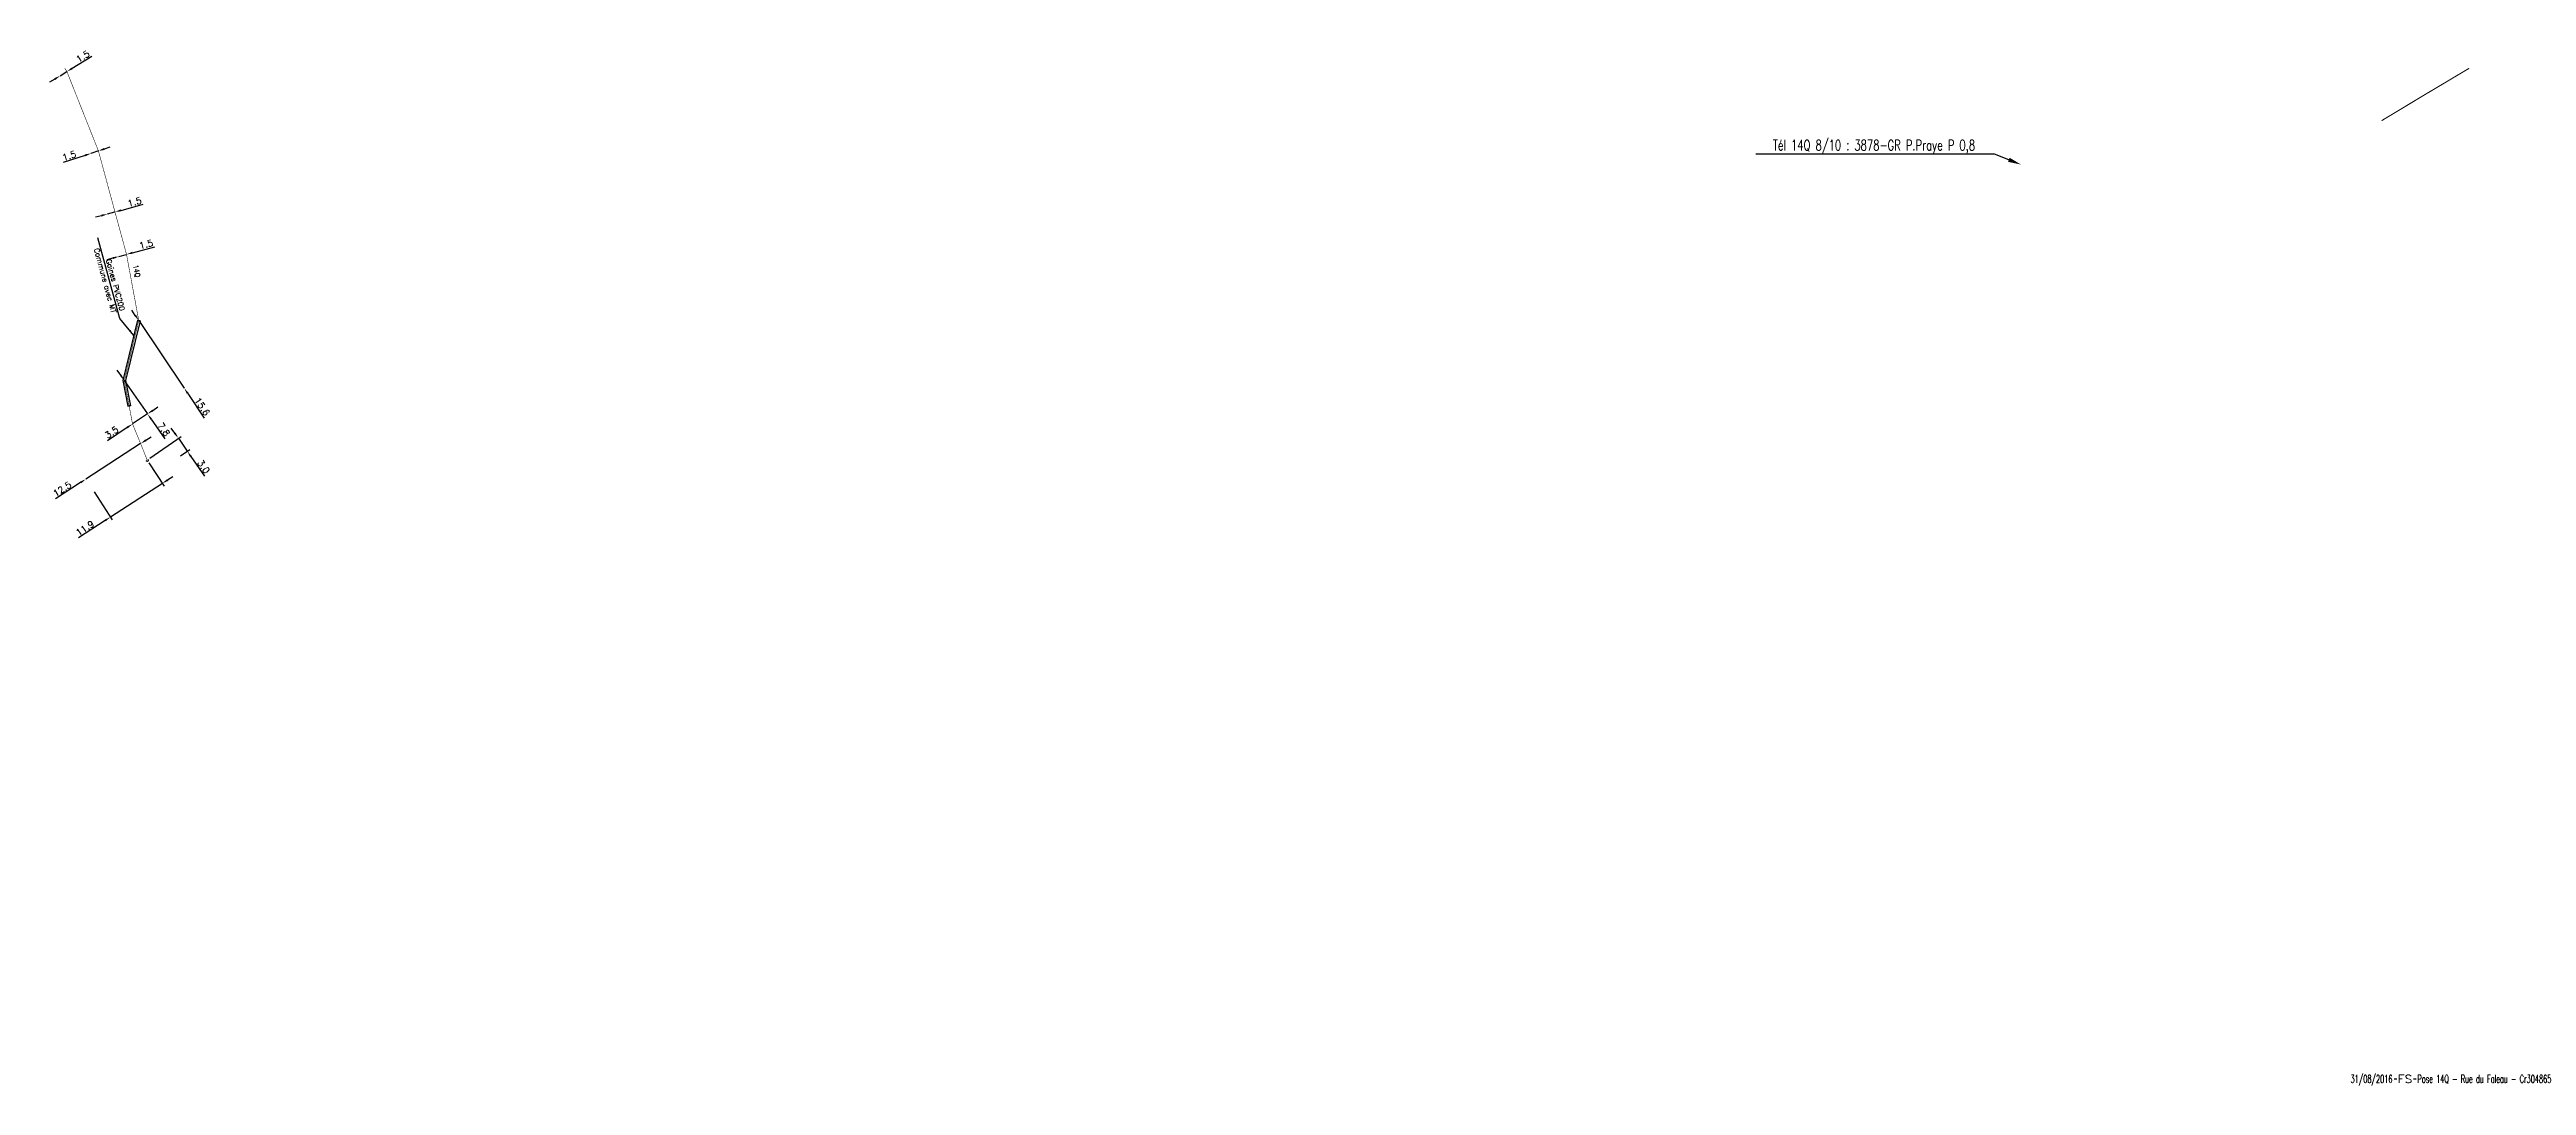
# Model space of a CAD drawing. Header units: millimetres. Extents: x 160503 to 161000, y 121272 to 122004.
# Drawn here: x 160503.4 to 160977.5, y 121805.4 to 122003.6 of the extents above; entities that cross this region are included whole.
import ezdxf
from ezdxf.enums import TextEntityAlignment as Align

# ---------------------------------------------------------------- set-up
doc = ezdxf.new("R2010")
doc.units = ezdxf.units.MM
doc.header["$MEASUREMENT"] = 0
doc.header["$PDMODE"] = 34
doc.linetypes.add('S_ST', pattern=[14, 8, -1.5, 0, -1.5, 0, -1.5, 0, -1.5])
doc.layers.get('0').update_dxf_attribs({"linetype": 'CONTINUOUS'})
doc.layers.get('DEFPOINTS').update_dxf_attribs({"linetype": 'CONTINUOUS'})
for name, color, linetype in [('S_100', 5, 'CONTINUOUS'), ('S_300', 7, 'CONTINUOUS'), ('S_400', 7, 'CONTINUOUS'), ('S_910', 7, 'CONTINUOUS')]:
    doc.layers.add(name, color=color, linetype=linetype)
doc.styles.get("Standard").update_dxf_attribs({"font": 'ROMANS.SHX'})
doc.dimstyles.get("Standard").update_dxf_attribs({"dimtxt": 1.25, "dimasz": 1.2, "dimexe": 0.625, "dimexo": 0.625, "dimgap": 0.25, "dimtad": 1, "dimdec": 1, "dimzin": 0, "dimdsep": 46, "dimtxsty": 'Standard', "dimcen": -0.5, "dimdle": 1, "dimadec": 0, "dimazin": 0, "dimtfac": 1, "dimtdec": 1, "dimtmove": 0, "dimatfit": 3, "dimfxl": 0, "dimtolj": 1, "dimtzin": 0, "dimarcsym": 0})

msp = doc.modelspace()

# ---------------------------------------------------------------- texts
at = {"layer": 'S_100', "linetype": 'Continuous', "width": 0.7}
msp.add_text('Tél 14Q 8/10 : 3878-GR P.Praye P 0,8', height=2, dxfattribs=at).set_placement((160852.58, 121985.14), align=Align.MIDDLE)
at = {"layer": 'S_100', "linetype": 'Continuous', "width": 0.85}
msp.add_text('14Q', height=1, rotation=280.4858, dxfattribs=at).set_placement((160519.36, 121962.28))
at = {"layer": 'S_400', "linetype": 'Continuous', "insert": (160517.81, 121953.76), "char_height": 1, "width": 17.0712, "attachment_point": 3, "rotation": 285.1449}
msp.add_mtext('\\A1;Gaines PVC200\\PCommune avec MT', dxfattribs=at)

# ---------------------------------------------------------------- blocks, each defined once
blk = doc.blocks.new('*D3')
at = {"layer": 'DEFPOINTS', "color": 0, "linetype": 'Continuous', "transparency": 16777216}
for p in [(160505.43, 121998.57), (160505.43, 121998.57), (160506.71, 121999.36)]:
    blk.add_point(p, dxfattribs=at)
at = {"layer": 'S_100', "color": 0, "linetype": 'Continuous', "lineweight": -2, "transparency": 16777216}
for p, q in [((160507.73, 121999.99), (160511.46, 122002.29)), ((160504.41, 121997.94), (160503.38, 121997.32)), ((160505.43, 121998.57), (160506.71, 121999.36))]:
    blk.add_line(p, q, dxfattribs=at)
at = {"layer": 'S_100', "color": 0, "linetype": 'Continuous', "transparency": 16777216}
for points in [[(160504.3, 121998.11), (160504.51, 121997.77), (160505.43, 121998.57)], [(160507.62, 122000.16), (160507.83, 121999.82), (160506.71, 121999.36)]]:
    blk.add_solid(points, dxfattribs=at)
at = {"layer": 'S_100', "color": 0, "linetype": 'Continuous', "transparency": 16777216, "insert": (160509.75, 122002.26), "char_height": 1.25, "attachment_point": 5, "rotation": 31.6196}
blk.add_mtext('\\A1;1.5', dxfattribs=at)
blk = doc.blocks.new('*D4')
at = {"layer": 'DEFPOINTS', "color": 0, "linetype": 'Continuous', "transparency": 16777216}
for p in [(160511.32, 121983.71), (160511.32, 121983.71), (160512.74, 121984.19)]:
    blk.add_point(p, dxfattribs=at)
at = {"layer": 'S_100', "color": 0, "linetype": 'Continuous', "lineweight": -2, "transparency": 16777216}
for p, q in [((160510.18, 121983.34), (160506.02, 121981.96)), ((160512.74, 121984.19), (160511.32, 121983.71)), ((160513.88, 121984.56), (160515.02, 121984.94))]:
    blk.add_line(p, q, dxfattribs=at)
at = {"layer": 'S_100', "color": 0, "linetype": 'Continuous', "transparency": 16777216}
for points in [[(160510.12, 121983.53), (160510.24, 121983.15), (160511.32, 121983.71)], [(160513.82, 121984.75), (160513.95, 121984.37), (160512.74, 121984.19)]]:
    blk.add_solid(points, dxfattribs=at)
at = {"layer": 'S_100', "color": 0, "linetype": 'Continuous', "transparency": 16777216, "insert": (160507.14, 121983.25), "char_height": 1.25, "attachment_point": 5, "rotation": 18.3359}
blk.add_mtext('\\A1;1.5', dxfattribs=at)
blk = doc.blocks.new('*D5')
at = {"layer": 'DEFPOINTS', "color": 0, "linetype": 'Continuous', "transparency": 16777216}
for p in [(160515.91, 121972.51), (160514.47, 121972.12), (160514.47, 121972.12)]:
    blk.add_point(p, dxfattribs=at)
at = {"layer": 'S_100', "color": 0, "linetype": 'Continuous', "lineweight": -2, "transparency": 16777216}
for p, q in [((160514.47, 121972.12), (160515.91, 121972.51)), ((160517.07, 121972.82), (160521.3, 121973.97)), ((160513.31, 121971.8), (160512.15, 121971.49))]:
    blk.add_line(p, q, dxfattribs=at)
at = {"layer": 'S_100', "color": 0, "linetype": 'Continuous', "transparency": 16777216}
for points in [[(160517.02, 121973.02), (160517.12, 121972.63), (160515.91, 121972.51)], [(160513.26, 121972), (160513.36, 121971.61), (160514.47, 121972.12)]]:
    blk.add_solid(points, dxfattribs=at)
at = {"layer": 'S_100', "color": 0, "linetype": 'Continuous', "transparency": 16777216, "insert": (160519.66, 121974.43), "char_height": 1.25, "attachment_point": 5, "rotation": 15.1803}
blk.add_mtext('\\A1;1.5', dxfattribs=at)
blk = doc.blocks.new('*D6')
at = {"layer": 'DEFPOINTS', "color": 0, "linetype": 'Continuous', "transparency": 16777216}
for p in [(160516.67, 121964), (160516.67, 121964), (160518.12, 121964.39)]:
    blk.add_point(p, dxfattribs=at)
at = {"layer": 'S_100', "color": 0, "linetype": 'Continuous', "lineweight": -2, "transparency": 16777216}
for p, q in [((160515.51, 121963.69), (160514.35, 121963.37)), ((160516.67, 121964), (160518.12, 121964.39)), ((160519.27, 121964.71), (160523.51, 121965.86))]:
    blk.add_line(p, q, dxfattribs=at)
at = {"layer": 'S_100', "color": 0, "linetype": 'Continuous', "transparency": 16777216}
for points in [[(160515.46, 121963.88), (160515.56, 121963.49), (160516.67, 121964)], [(160519.22, 121964.9), (160519.33, 121964.52), (160518.12, 121964.39)]]:
    blk.add_solid(points, dxfattribs=at)
at = {"layer": 'S_100', "color": 0, "linetype": 'Continuous', "transparency": 16777216, "insert": (160521.86, 121966.32), "char_height": 1.25, "attachment_point": 5, "rotation": 15.1803}
blk.add_mtext('\\A1;1.5', dxfattribs=at)
blk = doc.blocks.new('*D7')
at = {"layer": 'DEFPOINTS', "color": 0, "linetype": 'Continuous', "transparency": 16777216}
for p in [(160520.46, 121951.74), (160529.17, 121938.8), (160529.17, 121938.8)]:
    blk.add_point(p, dxfattribs=at)
at = {"layer": 'S_100', "color": 0, "linetype": 'Continuous', "lineweight": -2, "transparency": 16777216}
for p, q in [((160519.79, 121952.73), (160519.12, 121953.73)), ((160520.46, 121951.74), (160529.17, 121938.8)), ((160529.84, 121937.8), (160533.01, 121933.07))]:
    blk.add_line(p, q, dxfattribs=at)
at = {"layer": 'S_100', "color": 0, "linetype": 'Continuous', "transparency": 16777216}
for points in [[(160519.95, 121952.85), (160519.62, 121952.62), (160520.46, 121951.74)], [(160530, 121937.91), (160529.67, 121937.69), (160529.17, 121938.8)]]:
    blk.add_solid(points, dxfattribs=at)
at = {"layer": 'S_100', "color": 0, "linetype": 'Continuous', "transparency": 16777216, "insert": (160532.59, 121935.28), "char_height": 1.25, "attachment_point": 5, "rotation": 303.93}
blk.add_mtext('\\A1;15.6', dxfattribs=at)
blk = doc.blocks.new('*D8')
at = {"layer": 'DEFPOINTS', "color": 0, "linetype": 'Continuous', "transparency": 16777216}
for p in [(160517.7, 121940.27), (160522.14, 121933.87), (160522.14, 121933.87)]:
    blk.add_point(p, dxfattribs=at)
at = {"layer": 'S_100', "color": 0, "linetype": 'Continuous', "lineweight": -2, "transparency": 16777216}
for p, q in [((160517.01, 121941.26), (160516.33, 121942.25)), ((160517.7, 121940.27), (160522.14, 121933.87)), ((160522.83, 121932.88), (160525.44, 121929.12))]:
    blk.add_line(p, q, dxfattribs=at)
at = {"layer": 'S_100', "color": 0, "linetype": 'Continuous', "transparency": 16777216}
for points in [[(160517.18, 121941.37), (160516.85, 121941.15), (160517.7, 121940.27)], [(160522.99, 121932.99), (160522.66, 121932.77), (160522.14, 121933.87)]]:
    blk.add_solid(points, dxfattribs=at)
at = {"layer": 'S_100', "color": 0, "linetype": 'Continuous', "transparency": 16777216, "insert": (160525.27, 121930.9), "char_height": 1.25, "attachment_point": 5, "rotation": 304.7592}
blk.add_mtext('\\A1;7.8', dxfattribs=at)
blk = doc.blocks.new('*D9')
at = {"layer": 'DEFPOINTS', "color": 0, "linetype": 'Continuous', "transparency": 16777216}
for p in [(160519.27, 121931.95), (160522.14, 121933.87), (160522.14, 121933.87)]:
    blk.add_point(p, dxfattribs=at)
at = {"layer": 'S_100', "color": 0, "linetype": 'Continuous', "lineweight": -2, "transparency": 16777216}
for p, q in [((160523.14, 121934.53), (160524.14, 121935.2)), ((160518.27, 121931.29), (160514.46, 121928.75)), ((160522.14, 121933.87), (160519.27, 121931.95))]:
    blk.add_line(p, q, dxfattribs=at)
at = {"layer": 'S_100', "color": 0, "linetype": 'Continuous', "transparency": 16777216}
for points in [[(160523.03, 121934.7), (160523.25, 121934.36), (160522.14, 121933.87)], [(160518.16, 121931.45), (160518.38, 121931.12), (160519.27, 121931.95)]]:
    blk.add_solid(points, dxfattribs=at)
at = {"layer": 'S_100', "color": 0, "linetype": 'Continuous', "transparency": 16777216, "insert": (160515.27, 121930.34), "char_height": 1.25, "attachment_point": 5, "rotation": 33.6721}
blk.add_mtext('\\A1;3.5', dxfattribs=at)
blk = doc.blocks.new('*D10')
at = {"layer": 'DEFPOINTS', "color": 0, "linetype": 'Continuous', "transparency": 16777216}
for p in [(160520.82, 121928.19), (160510.33, 121921.39), (160510.33, 121921.39)]:
    blk.add_point(p, dxfattribs=at)
at = {"layer": 'S_100', "color": 0, "linetype": 'Continuous', "lineweight": -2, "transparency": 16777216}
for p, q in [((160520.82, 121928.19), (160510.33, 121921.39)), ((160521.83, 121928.84), (160522.83, 121929.49)), ((160509.32, 121920.74), (160504.54, 121917.64))]:
    blk.add_line(p, q, dxfattribs=at)
at = {"layer": 'S_100', "color": 0, "linetype": 'Continuous', "transparency": 16777216}
for points in [[(160521.72, 121929.01), (160521.94, 121928.67), (160520.82, 121928.19)], [(160509.21, 121920.9), (160509.43, 121920.57), (160510.33, 121921.39)]]:
    blk.add_solid(points, dxfattribs=at)
at = {"layer": 'S_100', "color": 0, "linetype": 'Continuous', "transparency": 16777216, "insert": (160505.8, 121919.5), "char_height": 1.25, "attachment_point": 5, "rotation": 32.9449}
blk.add_mtext('\\A1;12.5', dxfattribs=at)
blk = doc.blocks.new('*D11')
at = {"layer": 'DEFPOINTS', "color": 0, "linetype": 'Continuous', "transparency": 16777216}
for p in [(160522.07, 121925.06), (160527.96, 121925.49), (160529.75, 121926.73)]:
    blk.add_point(p, dxfattribs=at)
at = {"layer": 'S_300', "color": 0, "linetype": 'Continuous', "lineweight": -2, "transparency": 16777216}
for p, q in [((160527.35, 121930.18), (160526.67, 121931.17)), ((160522.59, 121925.41), (160528.55, 121929.55)), ((160528.04, 121929.2), (160529.75, 121926.73)), ((160528.47, 121925.84), (160530.26, 121927.09)), ((160530.43, 121925.75), (160533.04, 121921.98))]:
    blk.add_line(p, q, dxfattribs=at)
at = {"layer": 'S_300', "color": 0, "linetype": 'Continuous', "transparency": 16777216}
for points in [[(160527.52, 121930.3), (160527.19, 121930.07), (160528.04, 121929.2)], [(160530.6, 121925.86), (160530.27, 121925.63), (160529.75, 121926.73)]]:
    blk.add_solid(points, dxfattribs=at)
at = {"layer": 'S_300', "color": 0, "linetype": 'Continuous', "transparency": 16777216, "insert": (160532.87, 121923.76), "char_height": 1.25, "attachment_point": 5, "rotation": 304.7592}
blk.add_mtext('\\A1;3.0', dxfattribs=at)
blk = doc.blocks.new('*D12')
at = {"layer": 'DEFPOINTS', "color": 0, "linetype": 'Continuous', "transparency": 16777216}
for p in [(160522.07, 121925.06), (160511.57, 121919.48), (160515.04, 121914.13)]:
    blk.add_point(p, dxfattribs=at)
at = {"layer": 'S_300', "color": 0, "linetype": 'Continuous', "lineweight": -2, "transparency": 16777216}
for p, q in [((160524.98, 121920.58), (160515.04, 121914.13)), ((160522.41, 121924.53), (160525.32, 121920.05)), ((160525.99, 121921.23), (160526.99, 121921.88)), ((160511.91, 121918.95), (160515.38, 121913.61)), ((160514.03, 121913.48), (160508.93, 121910.17))]:
    blk.add_line(p, q, dxfattribs=at)
at = {"layer": 'S_300', "color": 0, "linetype": 'Continuous', "transparency": 16777216}
for points in [[(160525.88, 121921.4), (160526.1, 121921.06), (160524.98, 121920.58)], [(160513.92, 121913.64), (160514.14, 121913.31), (160515.04, 121914.13)]]:
    blk.add_solid(points, dxfattribs=at)
at = {"layer": 'S_300', "color": 0, "linetype": 'Continuous', "transparency": 16777216, "insert": (160510.16, 121912.01), "char_height": 1.25, "attachment_point": 5, "rotation": 32.9517}
blk.add_mtext('\\A1;11.9', dxfattribs=at)
blk = doc.blocks.new('S_300_03')
at = {"color": 0, "linetype": 'Continuous'}
blk.add_arc((0, 0), 0.5, 270, 90, dxfattribs=at)
at = {"color": 0, "linetype": 'Continuous', "width": 0.75, "flags": 3}
for tag, p in [('DEF_COUP', (0, -7.5)), ('DEF_TYPE', (0, -10)), ('DEF_LEG', (0, -5))]:
    blk.add_attdef(tag, text='', height=1.2, dxfattribs=at).set_placement(p, align=Align.MIDDLE)
blk = doc.blocks.new('GIS_MODF')
at = {"color": 0, "linetype": 'Continuous', "flags": 128}
for points in [[(-2.18, -0.01), (-1.68, -0.01)], [(1.52, -0.01), (2.02, -0.01)]]:
    blk.add_lwpolyline(points, dxfattribs=at)
at = {"color": 0, "linetype": 'Continuous', "width": 0.5}
blk.add_attdef('DATE', text='', height=1.5, dxfattribs=at).set_placement((-2.5, -0.8), align=Align.RIGHT)
at = {"color": 0, "linetype": 'Continuous', "width": 1.771291}
blk.add_attdef('USER', text='', height=1.5, dxfattribs=at).set_placement((-1.51, -0.8), (1.28, -0.8), align=Align.FIT)
at = {"color": 0, "linetype": 'Continuous', "width": 0.5}
blk.add_attdef('DESC', (2.29, -0.8), '', height=1.5, dxfattribs=at)

# ---------------------------------------------------------------- dimensions: what is measured, and where the dimension line sits
at = {"layer": 'S_100', "linetype": 'Continuous'}
for base, p1, p2, angle, override, picture, middle in [((160505.43, 121998.57), (160506.71, 121999.36), (160505.43, 121998.57), 31.6196, {"dimatfit": 0}, '*D3', (160510.21, 122001.52)), ((160511.32, 121983.71), (160512.74, 121984.19), (160511.32, 121983.71), 18.3359, {"dimscale": 1, "dimlfac": 1, "dimlunit": 2, "dimatfit": 0}, '*D4', (160507.41, 121982.42)), ((160514.47, 121972.12), (160515.91, 121972.51), (160514.47, 121972.12), 15.1803, {"dimatfit": 0}, '*D5', (160519.88, 121973.59)), ((160516.67, 121964), (160518.12, 121964.39), (160516.67, 121964), 15.1803, {"dimatfit": 0}, '*D6', (160522.09, 121965.47)), ((160529.17, 121938.8), (160520.46, 121951.74), (160529.17, 121938.8), 123.93, {"dimscale": 1, "dimlfac": 1, "dimlunit": 2, "dimatfit": 0}, '*D7', (160531.86, 121934.79)), ((160522.14, 121933.87), (160517.7, 121940.27), (160522.14, 121933.87), 124.7592, {"dimscale": 1, "dimlfac": 1, "dimlunit": 2, "dimatfit": 0}, '*D8', (160524.55, 121930.4)), ((160522.14, 121933.87), (160519.27, 121931.95), (160522.14, 121933.87), 213.6721, {"dimatfit": 0}, '*D9', (160515.76, 121929.61)), ((160510.33, 121921.39), (160520.82, 121928.19), (160510.33, 121921.39), 32.9449, {"dimscale": 1, "dimlfac": 1, "dimlunit": 2, "dimatfit": 0}, '*D10', (160506.28, 121918.76))]:
    dim = msp.add_linear_dim(base=base, p1=p1, p2=p2, angle=angle, dimstyle='Standard', override=override, dxfattribs=at)
    dim.commit()
    dim.dimension.update_dxf_attribs({"geometry": picture, "text_midpoint": middle, "dimtype": 160})
at = {"layer": 'S_300', "linetype": 'Continuous'}
for base, p1, p2, angle, picture, middle in [((160529.75, 121926.73), (160522.07, 121925.06), (160527.96, 121925.49), 124.7592, '*D11', (160532.15, 121923.26)), ((160515.0356, 121914.1298), (160522.0737, 121925.0579), (160511.5689, 121919.478), 32.9517, '*D12', (160510.6344, 121911.277))]:
    dim = msp.add_linear_dim(base=base, p1=p1, p2=p2, angle=angle, dimstyle='Standard', override={"dimatfit": 0}, dxfattribs=at)
    dim.commit()
    dim.dimension.update_dxf_attribs({"geometry": picture, "text_midpoint": middle, "dimtype": 160})

# ---------------------------------------------------------------- linework, layer by layer
at = {"layer": 'S_100', "linetype": 'Continuous'}
for p, q in [((160875.68, 121983.57), (160829.96, 121983.57)), ((160878.4, 121982.49), (160875.68, 121983.57))]:
    msp.add_line(p, q, dxfattribs=at)
at = {"layer": 'S_100', "linetype": 'S_ST', "const_width": 0.1, "flags": 128}
msp.add_lwpolyline([(160522.07, 121925.06), (160520.82, 121928.19), (160519.27, 121931.95), (160517.7, 121940.27), (160520.46, 121951.74), (160518.12, 121964.39), (160515.91, 121972.51), (160512.74, 121984.19), (160506.71, 121999.36), (160506.3, 122000)], dxfattribs=at)
at = {"layer": 'S_100', "const_width": 0.2}
msp.add_lwpolyline([(160949.76, 121989.98), (160957.9, 121994.88), (160966.51, 122000)], dxfattribs=at)
at = {"layer": 'S_100', "linetype": 'Continuous'}
msp.add_solid([(160878.55, 121982.88), (160878.24, 121982.11), (160880.72, 121981.58)], dxfattribs=at)
at = {"layer": 'S_400', "color": 7, "linetype": 'CONTINUOUS'}
for p, q in [((160520.22, 121951.8), (160517.44, 121940.28)), ((160520.7, 121951.68), (160517.95, 121940.27)), ((160520.22, 121951.8), (160520.46, 121951.74)), ((160520.7, 121951.68), (160520.46, 121951.74)), ((160517.44, 121940.28), (160518.38, 121935.34)), ((160517.95, 121940.27), (160518.87, 121935.43)), ((160518.38, 121935.34), (160518.62, 121935.39)), ((160518.87, 121935.43), (160518.62, 121935.39))]:
    msp.add_line(p, q, dxfattribs=at)

# ---------------------------------------------------------------- block references
at = {"layer": 'S_300', "xscale": 0.5, "yscale": 0.5, "zscale": 0.5, "rotation": 291.8348017238215}
msp.add_blockref('S_300_03', (160522.07, 121925.06), dxfattribs=at)
at = {"layer": 'S_910', "color": 7}
ref = msp.add_blockref('GIS_MODF', (160954.32, 121806.69), dxfattribs=at)
ref.add_attrib('DATE', '31/08/2016', dxfattribs={"layer": '0', "color": 0, "linetype": 'Continuous', "height": 1.5, "width": 0.5}).set_placement((160951.82, 121805.89), align=Align.RIGHT)
ref.add_attrib('USER', 'FS', dxfattribs={"layer": '0', "color": 0, "linetype": 'Continuous', "height": 1.5, "width": 1.113383}).set_placement((160952.81, 121805.89), (160955.6, 121805.89), align=Align.FIT)
ref.add_attrib('DESC', 'Pose 14Q - Rue du Faleau - Cr304865', (160956.61, 121805.89), dxfattribs={"layer": '0', "color": 0, "linetype": 'Continuous', "height": 1.5, "width": 0.5})

msp.set_redraw_order([(e.dxf.handle, doc.entitydb.next_handle()) for e in msp.query("TEXT MTEXT ATTDEF DIMENSION ARC_DIMENSION")])  # texts and dimensions are drawn at this point

# ---------------------------------------------------------------- leaders
at = {"layer": 'S_400', "linetype": 'Continuous', "annotation_type": 0, "has_hookline": 1, "hookline_direction": 1, "text_width": 14.52, "horizontal_direction": (0.261261, -0.965268, 0)}
msp.add_leader([(160519.51, 121948.88), (160516.81, 121952.13), (160516.49, 121953.29)], dimstyle='Standard', override={"dimgap": 0.25, "dimtad": 1}, dxfattribs=at)

doc.saveas('drawing.dxf')
